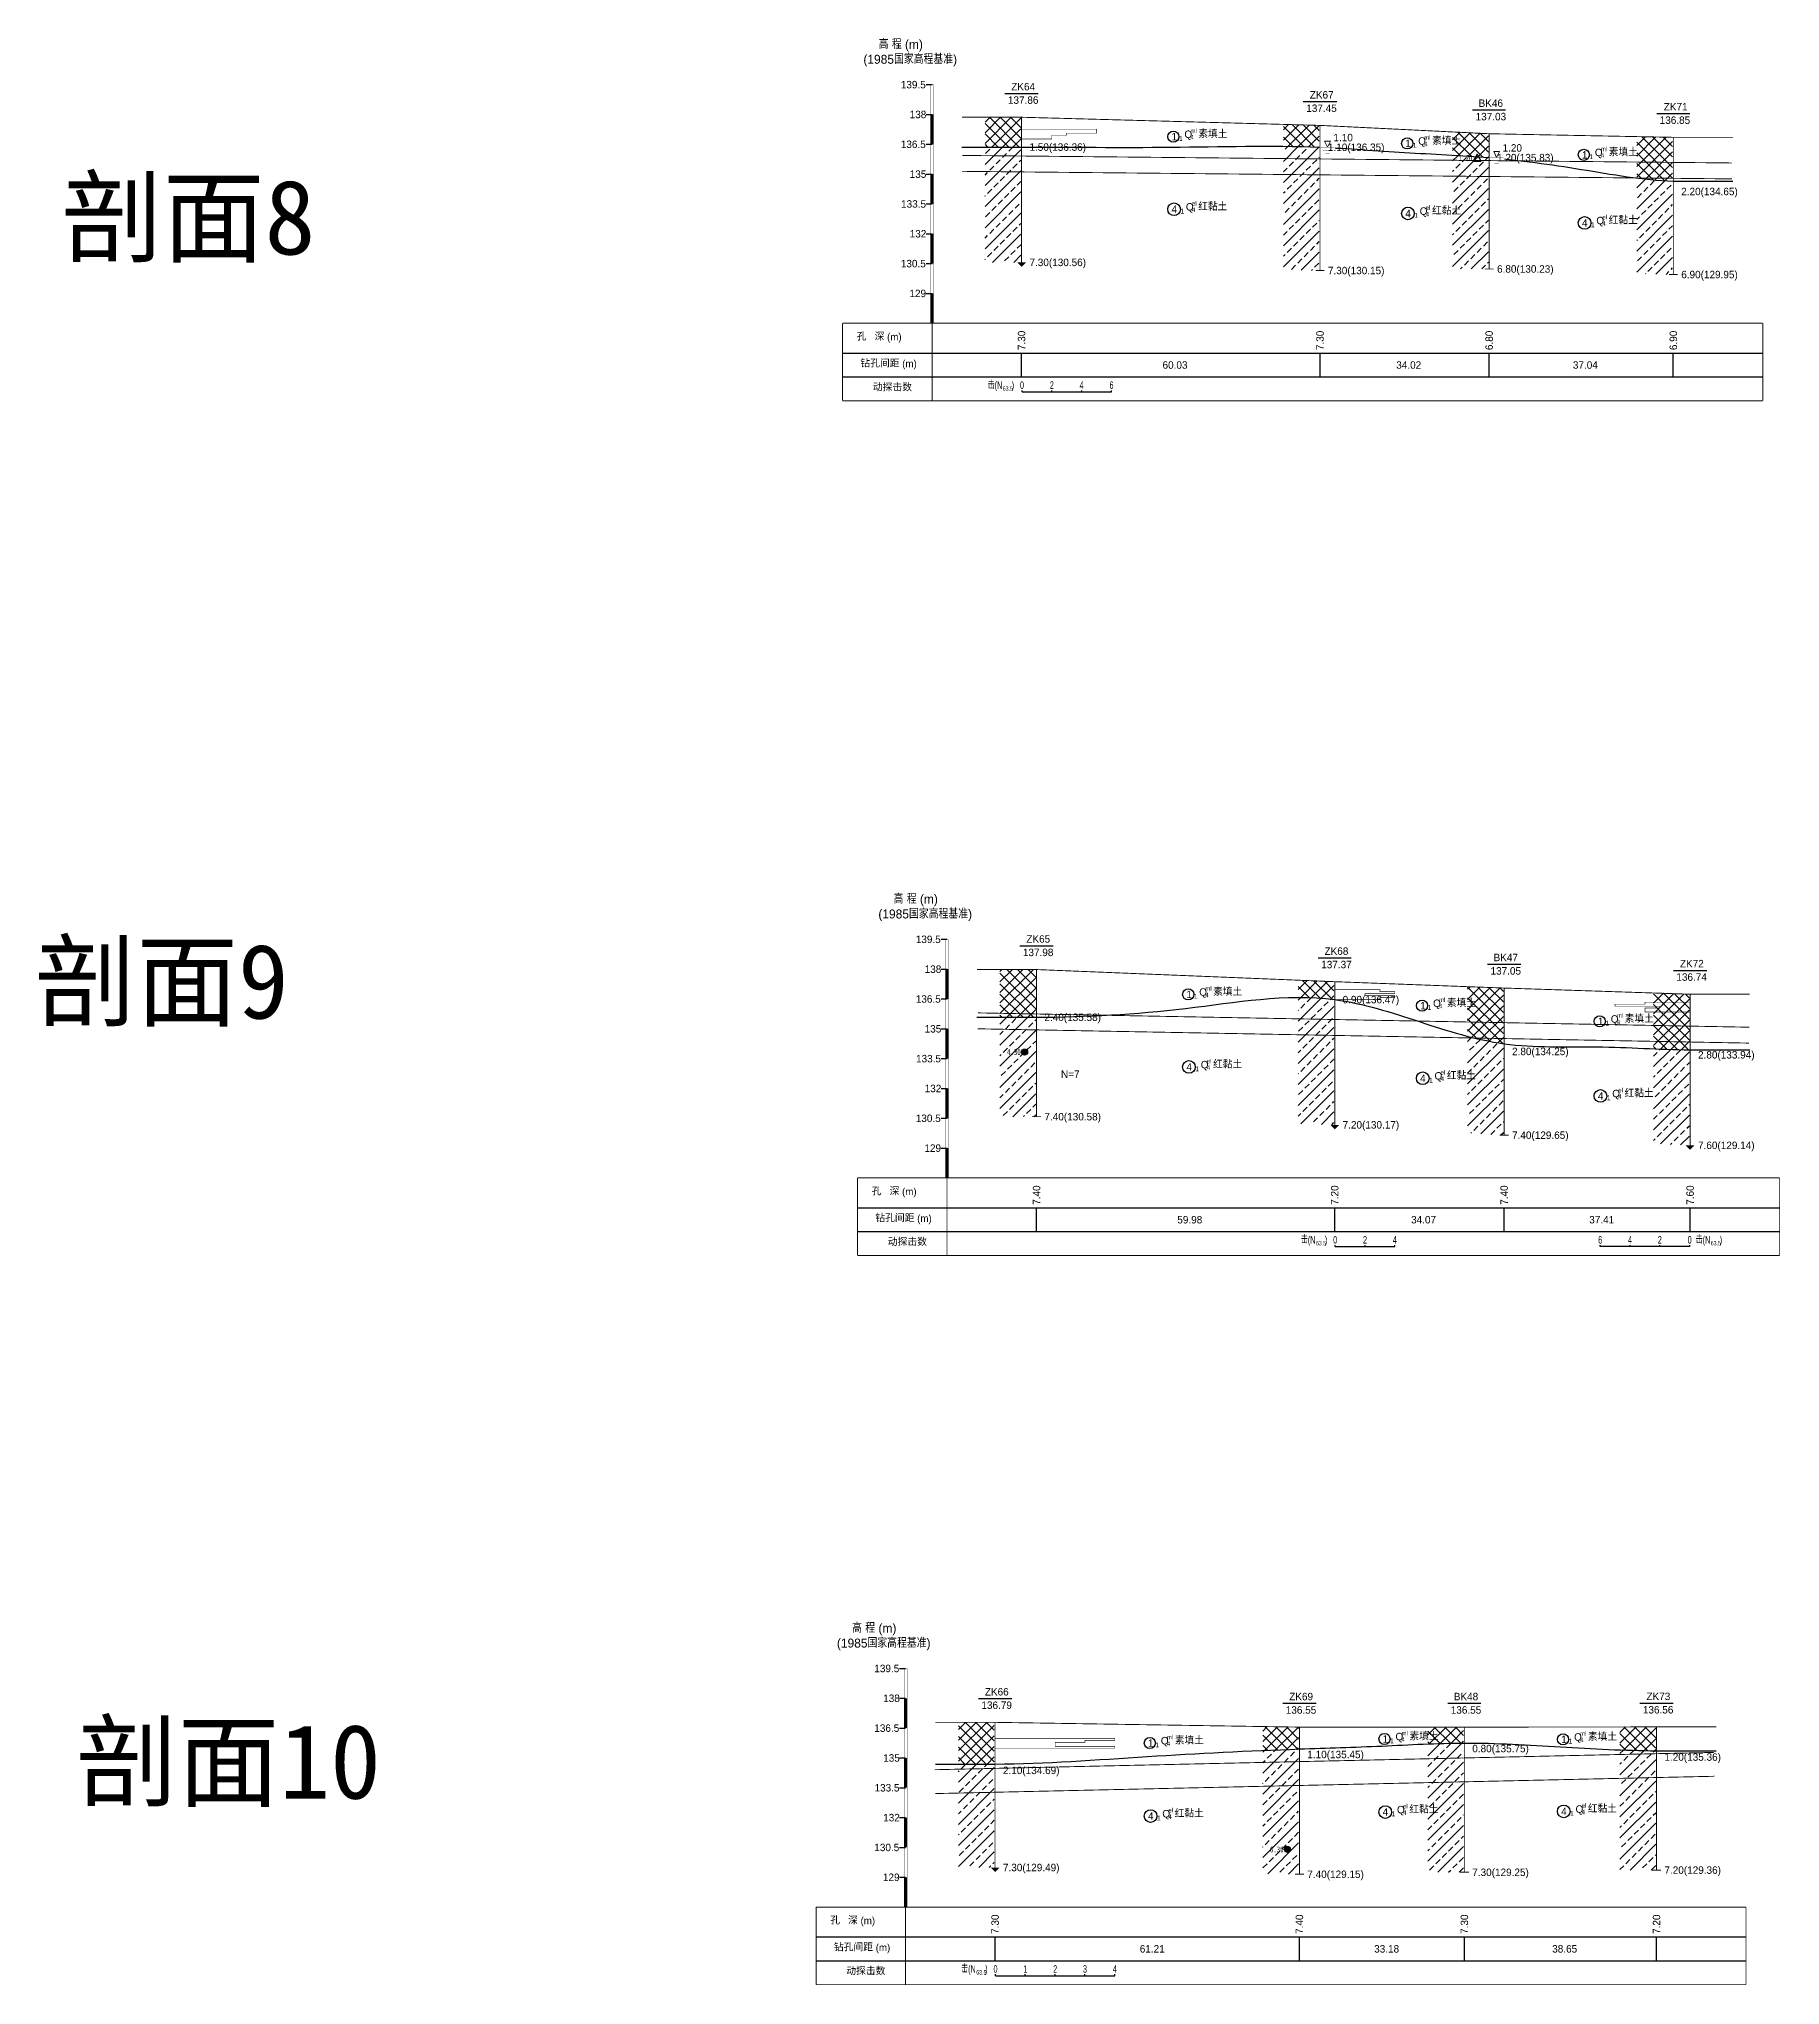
# Model space of a CAD drawing. Header units: inches. Extents: x -205 to 12199, y -11610 to -150.
# Drawn here: x -147 to 437, y -3070 to -2418 of the extents above; entities that cross this region are included whole.
import ezdxf
from ezdxf.enums import TextEntityAlignment as Align

# ---------------------------------------------------------------- set-up
doc = ezdxf.new("R2010")
doc.units = ezdxf.units.IN
doc.header["$MEASUREMENT"] = 0
for name, color, linetype in [('GiCAD_PouMian', 7, 'Continuous'), ('GICAD_QUYANG', 7, 'Continuous'), ('地质-原位曲线', 7, 'Continuous'), ('地质-图框', 7, 'Continuous'), ('地质-地层符号', 3, 'Continuous'), ('地质-地层线', 7, 'Continuous'), ('地质-地面线', 7, 'Continuous'), ('地质-填充花纹', 4, 'Continuous'), ('地质-文字', 7, 'Continuous'), ('地质-标注栏', 7, 'Continuous'), ('地质-标贯', 7, 'Continuous'), ('地质-水位线', 5, 'Continuous'), ('地质-钻孔', 7, 'Continuous'), ('管底', 7, 'Continuous')]:
    doc.layers.add(name, color=color, linetype=linetype)
doc.styles.add('LZ_PMT_LINE', font='', dxfattribs={"height": 2})
doc.styles.get("Standard").update_dxf_attribs({"font": ''})
doc.styles.add('地层编号', font='Comfont.shx', dxfattribs={"width": 0.7, "height": 2.5, "bigfont": 'Hztxt12a.shx'})
doc.styles.add('宋体', font='')
doc.styles.add('层底标注', font='Comfont.shx', dxfattribs={"width": 0.7, "height": 2.5, "bigfont": 'Hztxt12a.shx'})
doc.styles.add('岩土名称', font='Comfont.shx', dxfattribs={"width": 0.7, "height": 2.5, "bigfont": 'Hztxt12a.shx'})
doc.styles.add('时代', font='Comfont.shx', dxfattribs={"width": 0.7, "height": 2.5, "bigfont": 'Hztxt12a.shx'})
doc.styles.add('标注栏数据', font='Comfont.shx', dxfattribs={"width": 0.7, "height": 2.5, "bigfont": 'Hztxt12a.shx'})
doc.styles.add('标贯动探', font='Comfont.shx', dxfattribs={"width": 0.7, "height": 2.5, "bigfont": 'Hztxt12a.shx'})
doc.styles.add('钻孔标注', font='Comfont.shx', dxfattribs={"width": 0.7, "height": 2.5, "bigfont": 'Hztxt12a.shx'})
doc.styles.add('高程系统', font='Comfont.shx', dxfattribs={"width": 0.7, "height": 3, "bigfont": 'Hztxt12a.shx'})
doc.styles.get('LZ_PMT_LINE').set_extended_font_data('SimSun')
doc.styles.get('Standard').set_extended_font_data('SimSun')
doc.styles.get('宋体').set_extended_font_data('宋体')
doc.linetypes.add('swx', pattern='A,7,-1.5,["●",LZ_PMT_LINE,S=0.05,R=0,X=0,Y=0],-1.5', length=10)
pattern_1 = [(45, (-10276.663, -3151.848), (-3.535534, 3.535534), []), (45, (-10273.1274, -3151.848), (-3.535534, 3.535534), [2, -1])]
pattern_2 = [(45, (-10276.663, -3151.8482), (-1.76776695, 1.76776695), []), (135, (-10276.663, -3151.8482), (-1.76776695, -1.76776695), [])]
pattern_3 = [(45, (-9834.0776, -2907.3977), (-3.535534, 3.535534), []), (45, (-9830.542, -2907.3977), (-3.535534, 3.535534), [2, -1])]
pattern_4 = [(45, (-9834.0776, -2907.3977), (-1.76776695, 1.76776695), []), (135, (-9834.0776, -2907.3977), (-1.76776695, -1.76776695), [])]
pattern_5 = [(45, (-9409.4053, -2620.8503), (-3.535534, 3.535534), []), (45, (-9405.87, -2620.8503), (-3.535534, 3.535534), [2, -1])]
pattern_6 = [(45, (-9409.4053, -2620.8503), (-1.76776695, 1.76776695), []), (135, (-9409.4053, -2620.8503), (-1.76776695, -1.76776695), [])]

msp = doc.modelspace()

# ---------------------------------------------------------------- texts
at = {"layer": 'GiCAD_PouMian', "color": 7, "style": '宋体'}
for s, p in [('剖面8', (-139.38628, -2489.9811)), ('剖面9', (-148.3125, -2746.13437)), ('剖面10', (-134.4288, -3007.69711))]:
    msp.add_text(s, height=25, dxfattribs=at).set_placement(p)
at = {"layer": '地质-原位曲线', "color": 7, "linetype": 'Continuous', "style": '标注栏数据', "width": 0.7}
for s, height, p in [('击', 2.5, (171.18031, -2535.03424)), ('(N', 2.5, (173.53031, -2535.03424)), ('63.5', 1.5, (176.23865, -2535.65924)), (')', 2.5, (179.25365, -2535.03424)), ('击', 2.5, (276.16037, -2821.58169)), ('(N', 2.5, (278.51037, -2821.58169)), ('63.5', 1.5, (281.2187, -2822.20669)), (')', 2.5, (284.2337, -2821.58169)), ('击', 2.5, (408.51812, -2821.58169)), ('(N', 2.5, (410.86812, -2821.58169)), ('63.5', 1.5, (413.57645, -2822.20669)), (')', 2.5, (416.59145, -2821.58169)), ('击', 2.5, (162.29381, -3066.0322)), ('(N', 2.5, (164.64381, -3066.0322)), ('63.5', 1.5, (167.35214, -3066.6572)), (')', 2.5, (170.36714, -3066.0322))]:
    msp.add_text(s, height=height, dxfattribs=at).set_placement(p)
for s, p in [('0', (182.70115, -2535.03424)), ('2', (192.70115, -2535.03424)), ('4', (202.70115, -2535.03424)), ('6', (212.70115, -2535.03424)), ('0', (287.6812, -2821.58169)), ('2', (297.6812, -2821.58169)), ('4', (307.6812, -2821.58169)), ('6', (376.51812, -2821.58169)), ('4', (386.51812, -2821.58169)), ('2', (396.51812, -2821.58169)), ('0', (406.51812, -2821.58169)), ('0', (173.81464, -3066.0322)), ('1', (183.81464, -3066.0322)), ('2', (193.81464, -3066.0322)), ('3', (203.81464, -3066.0322)), ('4', (213.81464, -3066.0322))]:
    msp.add_text(s, height=2.5, dxfattribs=at).set_placement(p, align=Align.CENTER)
at = {"layer": '地质-图框', "color": 7, "linetype": 'Continuous', "width": 0.7}
for s, p in [('1.20', (329.09164, -2458.64961)), ('4.30', (177.69393, -2758.38172)), ('6.30', (265.81372, -3025.69884))]:
    msp.add_text(s, height=2, dxfattribs=at).set_placement(p)
at = {"layer": '地质-地层符号', "color": 7, "linetype": 'Continuous'}
for s, height, style, p in [('1', 2.5, '地层编号', (232.82466, -2451.71758)), ('1', 1.625, '地层编号', (235.32466, -2451.91758)), ('Q', 2.5, '时代', (237.13716, -2450.91758)), ('素填土', 2.5, '岩土名称', (241.80383, -2450.91758)), ('1', 2.5, '地层编号', (311.19559, -2453.98425)), ('1', 1.625, '地层编号', (313.69559, -2454.18425)), ('Q', 2.5, '时代', (315.50809, -2453.18425)), ('素填土', 2.5, '岩土名称', (320.17476, -2453.18425)), ('1', 2.5, '地层编号', (370.41172, -2457.81756)), ('1', 1.625, '地层编号', (372.91172, -2458.01756)), ('Q', 2.5, '时代', (374.72422, -2457.01756)), ('素填土', 2.5, '岩土名称', (379.39088, -2457.01756)), ('Q', 2.5, '时代', (237.63716, -2475.25091)), ('红黏土', 2.5, '岩土名称', (241.76216, -2475.25091)), ('4', 2.5, '地层编号', (232.82466, -2476.05091)), ('1', 1.625, '地层编号', (235.82466, -2476.25091)), ('4', 2.5, '地层编号', (311.19559, -2477.48505)), ('1', 1.625, '地层编号', (314.19559, -2477.68505)), ('Q', 2.5, '时代', (316.00809, -2476.68505)), ('红黏土', 2.5, '岩土名称', (320.13309, -2476.68505)), ('4', 2.5, '地层编号', (370.41172, -2480.65089)), ('1', 1.625, '地层编号', (373.41172, -2480.85089)), ('Q', 2.5, '时代', (375.22422, -2479.85089)), ('红黏土', 2.5, '岩土名称', (379.34922, -2479.85089)), ('1', 2.5, '地层编号', (237.79995, -2739.29838)), ('1', 1.625, '地层编号', (240.29995, -2739.49838)), ('Q', 2.5, '时代', (242.11245, -2738.49838)), ('素填土', 2.5, '岩土名称', (246.77911, -2738.49838)), ('Q', 2.5, '时代', (320.4891, -2742.26503)), ('素填土', 2.5, '岩土名称', (325.15577, -2742.26503)), ('1', 2.5, '地层编号', (316.1766, -2743.06503)), ('1', 1.625, '地层编号', (318.6766, -2743.26503)), ('1', 2.5, '地层编号', (375.74515, -2748.33166)), ('Q', 2.5, '时代', (380.05765, -2747.53166)), ('素填土', 2.5, '岩土名称', (384.72432, -2747.53166)), ('1', 1.625, '地层编号', (378.24515, -2748.53166)), ('4', 2.5, '地层编号', (237.79995, -2763.63172)), ('1', 1.625, '地层编号', (240.79995, -2763.83172)), ('Q', 2.5, '时代', (242.61245, -2762.83172)), ('红黏土', 2.5, '岩土名称', (246.73745, -2762.83172)), ('4', 2.5, '地层编号', (316.1766, -2767.40343)), ('1', 1.625, '地层编号', (319.1766, -2767.60343)), ('Q', 2.5, '时代', (320.9891, -2766.60343)), ('红黏土', 2.5, '岩土名称', (325.1141, -2766.60343)), ('4', 2.5, '地层编号', (375.74515, -2773.33166)), ('1', 1.625, '地层编号', (378.74515, -2773.53166)), ('Q', 2.5, '时代', (380.55765, -2772.53166)), ('红黏土', 2.5, '岩土名称', (384.68265, -2772.53166)), ('1', 2.5, '地层编号', (224.92666, -2990.2822)), ('Q', 2.5, '时代', (229.23916, -2989.4822)), ('素填土', 2.5, '岩土名称', (233.90583, -2989.4822)), ('1', 2.5, '地层编号', (303.59028, -2988.91551)), ('1', 1.625, '地层编号', (306.09028, -2989.11551)), ('Q', 2.5, '时代', (307.90278, -2988.11551)), ('素填土', 2.5, '岩土名称', (312.56945, -2988.11551)), ('1', 2.5, '地层编号', (363.44681, -2989.04886)), ('1', 1.625, '地层编号', (365.94681, -2989.24886)), ('Q', 2.5, '时代', (367.75931, -2988.24886)), ('素填土', 2.5, '岩土名称', (372.42598, -2988.24886)), ('1', 1.625, '地层编号', (227.42666, -2990.4822)), ('4', 2.5, '地层编号', (224.92666, -3014.78221)), ('1', 1.625, '地层编号', (227.92666, -3014.98221)), ('Q', 2.5, '时代', (229.73916, -3013.98221)), ('红黏土', 2.5, '岩土名称', (233.86416, -3013.98221)), ('4', 2.5, '地层编号', (303.59028, -3013.40945)), ('1', 1.625, '地层编号', (306.59028, -3013.60945)), ('Q', 2.5, '时代', (308.40278, -3012.60945)), ('红黏土', 2.5, '岩土名称', (312.52778, -3012.60945)), ('4', 2.5, '地层编号', (363.44681, -3013.21553)), ('1', 1.625, '地层编号', (366.44681, -3013.41553)), ('Q', 2.5, '时代', (368.25931, -3012.41553)), ('红黏土', 2.5, '岩土名称', (372.38431, -3012.41553))]:
    msp.add_text(s, height=height, dxfattribs=dict(at, style=style)).set_placement(p)
at = {"layer": '地质-地层符号', "color": 7, "linetype": 'Continuous', "style": '时代', "width": 0.8}
for s, p in [('4', (239.17049, -2451.41758)), ('ml', (239.17049, -2449.25091)), ('4', (317.54142, -2453.68425)), ('ml', (317.54142, -2451.51759)), ('4', (376.75755, -2457.51756)), ('ml', (376.75755, -2455.35089)), ('el', (239.67049, -2473.58425)), ('4', (239.67049, -2475.75091)), ('4', (318.04142, -2477.18505)), ('el', (318.04142, -2475.01838)), ('4', (377.25755, -2480.35089)), ('el', (377.25755, -2478.18422)), ('4', (244.14578, -2738.99838)), ('ml', (244.14578, -2736.83172)), ('ml', (322.52244, -2740.59836)), ('4', (322.52244, -2742.76503)), ('4', (382.09099, -2748.03166)), ('ml', (382.09099, -2745.86499)), ('el', (244.64578, -2761.16505)), ('4', (244.64578, -2763.33172)), ('4', (323.02244, -2767.10343)), ('el', (323.02244, -2764.93676)), ('4', (382.59099, -2773.03166)), ('el', (382.59099, -2770.86499)), ('ml', (231.27249, -2987.81554)), ('4', (309.93611, -2988.61551)), ('ml', (309.93611, -2986.44884)), ('4', (369.79264, -2988.74886)), ('ml', (369.79264, -2986.58219)), ('4', (231.27249, -2989.9822)), ('4', (231.77249, -3014.48221)), ('el', (231.77249, -3012.31554)), ('4', (310.43611, -3013.10945)), ('el', (310.43611, -3010.94279)), ('4', (370.29264, -3012.91553)), ('el', (370.29264, -3010.74886))]:
    msp.add_text(s, height=1.5, dxfattribs=at).set_placement(p)
at = {"layer": '地质-文字', "color": 7, "linetype": 'Continuous'}
for s, height, style, p in [('高 程 (m)', 3, '高程系统', (134.63518, -2421.03424)), ('(1985国家高程基准)', 3, '高程系统', (129.53518, -2426.03424)), ('139.5', 2.5, '高程系统', (142.07458, -2434.28424)), ('138', 2.5, '高程系统', (145.05077, -2444.28424)), ('136.5', 2.5, '高程系统', (142.07458, -2454.28424)), ('1.50(136.36)', 2.5, '层底标注', (185.20077, -2455.21757)), ('135', 2.5, '高程系统', (145.05077, -2464.28424)), ('133.5', 2.5, '高程系统', (142.15792, -2474.28424)), ('2.20(134.65)', 2.5, '层底标注', (403.6808, -2470.11026)), ('132', 2.5, '高程系统', (145.05077, -2484.28424)), ('130.5', 2.5, '高程系统', (142.07458, -2494.28424)), ('7.30(130.56)', 2.5, '层底标注', (185.20077, -2493.88424)), ('7.30(130.15)', 2.5, '层底标注', (285.24855, -2496.61759)), ('6.80(130.23)', 2.5, '层底标注', (341.94263, -2496.08425)), ('6.90(129.95)', 2.5, '层底标注', (403.6808, -2497.95086)), ('129', 2.5, '高程系统', (144.96744, -2504.28424)), ('高 程 (m)', 3, '高程系统', (139.65294, -2707.58169)), ('(1985国家高程基准)', 3, '高程系统', (134.55294, -2712.58169)), ('139.5', 2.5, '高程系统', (147.09234, -2720.83169)), ('138', 2.5, '高程系统', (150.06853, -2730.83169)), ('136.5', 2.5, '高程系统', (147.09234, -2740.83169)), ('0.90(136.47)', 2.5, '层底标注', (290.18137, -2741.03172)), ('2.40(135.58)', 2.5, '层底标注', (190.21853, -2746.96505)), ('135', 2.5, '高程系统', (150.06853, -2750.83169)), ('133.5', 2.5, '高程系统', (147.17567, -2760.83169)), ('2.80(134.25)', 2.5, '层底标注', (346.97184, -2758.41942)), ('2.80(133.94)', 2.5, '层底标注', (409.31846, -2759.54504)), ('132', 2.5, '高程系统', (150.06853, -2770.83169)), ('130.5', 2.5, '高程系统', (147.09234, -2780.83169)), ('7.40(130.58)', 2.5, '层底标注', (190.21853, -2780.29838)), ('7.20(130.17)', 2.5, '层底标注', (290.18137, -2783.03172)), ('7.40(129.65)', 2.5, '层底标注', (346.97184, -2786.49833)), ('129', 2.5, '高程系统', (149.98519, -2790.83169)), ('7.60(129.14)', 2.5, '层底标注', (409.31846, -2789.89832)), ('高 程 (m)', 3, '高程系统', (125.74942, -2952.03219)), ('(1985国家高程基准)', 3, '高程系统', (120.64942, -2957.03219)), ('139.5', 2.5, '高程系统', (133.18882, -2965.28219)), ('138', 2.5, '高程系统', (136.16501, -2975.28219)), ('136.5', 2.5, '高程系统', (133.18882, -2985.28219)), ('135', 2.5, '高程系统', (136.16501, -2995.28219)), ('1.10(135.45)', 2.5, '层底标注', (278.33832, -2994.13037)), ('0.80(135.75)', 2.5, '层底标注', (333.64225, -2992.13037)), ('1.20(135.36)', 2.5, '层底标注', (398.05137, -2994.98084)), ('2.10(134.69)', 2.5, '层底标注', (176.31501, -2999.44754)), ('133.5', 2.5, '高程系统', (133.27215, -3005.28219)), ('132', 2.5, '高程系统', (136.16501, -3015.28219)), ('130.5', 2.5, '高程系统', (133.18882, -3025.28219)), ('129', 2.5, '高程系统', (136.08167, -3035.28219)), ('7.30(129.49)', 2.5, '层底标注', (176.31501, -3032.01557)), ('7.40(129.15)', 2.5, '层底标注', (278.33832, -3034.28217)), ('7.30(129.25)', 2.5, '层底标注', (333.64225, -3033.61551)), ('7.20(129.36)', 2.5, '层底标注', (398.05137, -3032.88221))]:
    msp.add_text(s, height=height, dxfattribs=dict(at, style=style)).set_placement(p)
at = {"layer": '地质-标注栏', "color": 7, "linetype": 'Continuous', "style": '标注栏数据'}
for s, p in [('孔   深 (m)', (127.30426, -2519.53424)), ('钻孔间距 (m)', (128.51926, -2528.53424)), ('动探击数', (132.69076, -2536.53424)), ('孔   深 (m)', (132.3224, -2806.08169)), ('钻孔间距 (m)', (133.5374, -2815.08169)), ('动探击数', (137.7089, -2823.08169)), ('孔   深 (m)', (118.41873, -3050.5322)), ('钻孔间距 (m)', (119.63373, -3059.5322)), ('动探击数', (123.80523, -3067.5322))]:
    msp.add_text(s, height=2.43, dxfattribs=at).set_placement(p, align=Align.BOTTOM_LEFT)
for s, p in [('7.30', (183.80077, -2522.03424)), ('7.30', (283.84855, -2522.03424)), ('6.80', (340.54263, -2522.03424)), ('6.90', (402.2808, -2522.03424)), ('7.40', (188.81853, -2808.58169)), ('7.20', (288.78137, -2808.58169)), ('7.40', (345.57184, -2808.58169)), ('7.60', (407.91846, -2808.58169)), ('7.30', (174.91501, -3053.0322)), ('7.40', (276.93832, -3053.0322)), ('7.30', (332.24225, -3053.0322)), ('7.20', (396.65137, -3053.0322))]:
    msp.add_text(s, height=2.5, rotation=90.0000025, dxfattribs=at).set_placement(p)
for s, p in [('60.03', (229.81216, -2528.28424)), ('34.02', (308.15392, -2528.28424)), ('37.04', (367.37005, -2528.28424)), ('59.98', (234.75828, -2814.83169)), ('34.07', (313.13494, -2814.83169)), ('37.41', (372.84932, -2814.83169)), ('61.21', (222.17666, -3059.2822)), ('33.18', (300.75278, -3059.2822)), ('38.65', (360.43431, -3059.2822))]:
    msp.add_text(s, height=2.5, dxfattribs=at).set_placement(p)
at = {"layer": '地质-标贯', "color": 7, "linetype": 'Continuous', "style": '标贯动探'}
msp.add_text('N=7', height=2.5, dxfattribs=at).set_placement((195.76853, -2766.04838))
at = {"layer": '地质-钻孔', "color": 7, "linetype": 'Continuous', "style": '钻孔标注'}
for s, p in [('ZK64', (179.09244, -2434.96757)), ('137.86', (177.97934, -2439.46757)), ('137.45', (277.98546, -2442.20093)), ('ZK67', (279.18188, -2437.70093)), ('BK46', (335.75097, -2440.50091)), ('ZK71', (397.82247, -2441.70086)), ('137.03', (334.76287, -2445.00091)), ('136.85', (396.45937, -2446.20086)), ('ZK65', (184.15186, -2720.71505)), ('137.98', (182.9971, -2725.21505)), ('137.37', (283.00161, -2729.28172)), ('ZK68', (284.1147, -2724.78172)), ('BK47', (340.78017, -2726.915)), ('ZK72', (403.2518, -2728.98165)), ('137.05', (339.75041, -2731.415)), ('136.74', (402.05537, -2733.48165)), ('136.79', (169.09358, -2977.5989)), ('ZK66', (170.24834, -2973.0989)), ('ZK69', (272.27165, -2974.69884)), ('BK48', (327.45058, -2974.69884)), ('ZK73', (392.02637, -2974.63221)), ('136.55', (271.11689, -2979.19884)), ('136.55', (326.42082, -2979.19884)), ('136.56', (390.82994, -2979.13221))]:
    msp.add_text(s, height=2.5, dxfattribs=at).set_placement(p)

# ---------------------------------------------------------------- blocks, each defined once
blk = doc.blocks.new('gkqy_yuan.dwg不标')
at = {"layer": 'GiCAD_PouMian'}
h = blk.add_hatch(color=7, dxfattribs=at)
edge = h.paths.add_edge_path()
edge.add_arc((0, 0), 1, 0, 360)
at = {"layer": 'GICAD_QUYANG', "color": 7}
blk.add_circle((0, 0), 1, dxfattribs=at)
blk = doc.blocks.new('shuiweifhcj')
at = {"color": 7, "linetype": 'Continuous'}
blk.add_wipeout([(-2.46, -2.23), (2.54, -2.23), (2.54, 2.23), (-2.46, 2.23)], dxfattribs=at).dxf.layer = '地质-水位线'
at = {"color": 7}
for points, const_width in [([(-2.25, 0.02), (2.32, 0.02)], 0.075), ([(-1.5, -1), (1.5, -1)], 0.075), ([(-0.75, -2), (0.75, -2)], 0.05)]:
    blk.add_lwpolyline(points, dxfattribs=dict(at, const_width=const_width))
at = {"color": 7, "lineweight": 0}
blk.add_lwpolyline([(0.02, 0.02), (1.02, 2.02), (-0.98, 2.02), (0.02, 0.02)], dxfattribs=at)
blk = doc.blocks.new('gkqy_shui.dwg不标', base_point=(0, 0.38))
at = {"color": 7}
blk.add_lwpolyline([(1.33, -0.77), (0, 1.53), (-1.33, -0.77)], close=True, dxfattribs=at)

# ---------------------------------------------------------------- hatches: boundary and pattern name
at = {"layer": '地质-填充花纹', "linetype": 'Continuous'}
h = msp.add_hatch(dxfattribs=at)
h.set_pattern_fill('GKSTT', scale=0.5, style=0, pattern_type=2)
h.set_pattern_definition(pattern_6)
h.paths.add_polyline_path([(182.30077, -2453.96757), (170.30077, -2453.96757), (170.30077, -2443.96757), (182.30077, -2443.96757)])
h = msp.add_hatch(dxfattribs=at)
h.set_pattern_fill('GKSTT', scale=0.5, style=0, pattern_type=2)
h.set_pattern_definition(pattern_6)
h.paths.add_polyline_path([(282.34855, -2446.6941), (282.34855, -2454.02563), (277.57113, -2453.86078), (272.57237, -2453.75045), (270.34855, -2453.72485), (270.34855, -2446.36625)])
h = msp.add_hatch(dxfattribs=at)
h.set_pattern_fill('GKSTT', scale=0.5, style=0, pattern_type=2)
h.set_pattern_definition(pattern_6)
h.paths.add_polyline_path([(339.04263, -2449.48857), (339.04263, -2457.48269), (330.914, -2456.89006), (327.04263, -2456.66001), (327.04263, -2448.89592)])
h = msp.add_hatch(dxfattribs=at)
h.set_pattern_fill('GKSTT', scale=0.5, style=0, pattern_type=2)
h.set_pattern_definition(pattern_6)
h.paths.add_polyline_path([(400.7808, -2450.69601), (400.7808, -2465.35281), (394.89815, -2465.00635), (389.92515, -2464.48979), (388.7808, -2464.33657), (388.7808, -2450.46277)])
h = msp.add_hatch(dxfattribs=at)
h.set_pattern_fill('GKFZNT', scale=0.5, style=0, pattern_type=2)
h.set_pattern_definition(pattern_5)
h.paths.add_polyline_path([(182.30077, -2492.63341), (177.551, -2492.61769), (172.55135, -2492.63424), (170.30077, -2492.63424), (170.30077, -2453.96757), (182.30077, -2453.96757)])
h = msp.add_hatch(dxfattribs=at)
h.set_pattern_fill('GKFZNT', scale=0.5, style=0, pattern_type=2)
h.set_pattern_definition(pattern_5)
h.paths.add_polyline_path([(272.57237, -2453.75045), (277.57113, -2453.86078), (282.34855, -2454.02563), (282.34855, -2495.36299), (277.03989, -2495.26512), (271.48182, -2495.09737), (270.34855, -2495.05958), (270.34855, -2453.72485)])
h = msp.add_hatch(dxfattribs=at)
h.set_pattern_fill('GKFZNT', scale=0.5, style=0, pattern_type=2)
h.set_pattern_definition(pattern_5)
h.paths.add_polyline_path([(330.914, -2456.89006), (339.04263, -2457.48269), (339.04263, -2494.83398), (332.99398, -2494.82749), (332.48094, -2494.83425), (327.04263, -2494.83425), (327.04263, -2456.66001)])
h = msp.add_hatch(dxfattribs=at)
h.set_pattern_fill('GKFZNT', scale=0.5, style=0, pattern_type=2)
h.set_pattern_definition(pattern_5)
h.paths.add_polyline_path([(389.92515, -2464.48979), (394.89815, -2465.00635), (400.7808, -2465.35281), (400.7808, -2496.69564), (395.88523, -2496.59326), (390.74061, -2496.42273), (388.7808, -2496.35091), (388.7808, -2464.33657)])
h = msp.add_hatch(dxfattribs=at)
h.set_pattern_fill('GKSTT', scale=0.5, style=0, pattern_type=2)
h.set_pattern_definition(pattern_4)
h.paths.add_polyline_path([(187.31853, -2745.71505), (177.56853, -2745.71505), (175.31853, -2745.71373), (175.31853, -2729.71505), (187.31853, -2729.71505)])
h = msp.add_hatch(dxfattribs=at)
h.set_pattern_fill('GKSTT', scale=0.5, style=0, pattern_type=2)
h.set_pattern_definition(pattern_4)
h.paths.add_polyline_path([(287.28137, -2733.77155), (287.28137, -2739.75695), (282.33919, -2739.26726), (277.34392, -2739.06345), (275.28137, -2739.07894), (275.28137, -2733.28337)])
h = msp.add_hatch(dxfattribs=at)
h.set_pattern_fill('GKFZNT', scale=0.5, style=0, pattern_type=2)
h.set_pattern_definition(pattern_3)
h.paths.add_polyline_path([(282.33919, -2739.26726), (287.28137, -2739.75695), (287.28137, -2781.77289), (281.97983, -2781.58572), (276.42571, -2781.44816), (275.28137, -2781.42302), (275.28137, -2739.07894), (277.34392, -2739.06345)])
h = msp.add_hatch(dxfattribs=at)
h.set_pattern_fill('GKSTT', scale=0.5, style=0, pattern_type=2)
h.set_pattern_definition(pattern_4)
h.paths.add_polyline_path([(344.07184, -2735.90561), (344.07184, -2754.53421), (335.1056, -2752.83231), (332.07184, -2752.05486), (332.07184, -2735.45484)])
h = msp.add_hatch(dxfattribs=at)
h.set_pattern_fill('GKSTT', scale=0.5, style=0, pattern_type=2)
h.set_pattern_definition(pattern_4)
h.paths.add_polyline_path([(406.41846, -2737.97337), (406.41846, -2756.64265), (400.47837, -2756.50798), (395.4818, -2756.32317), (394.41846, -2756.27765), (394.41846, -2737.57559)])
h = msp.add_hatch(dxfattribs=at)
h.set_pattern_fill('GKFZNT', scale=0.5, style=0, pattern_type=2)
h.set_pattern_definition(pattern_3)
h.paths.add_polyline_path([(177.56853, -2745.71505), (187.31853, -2745.71505), (187.31853, -2779.04755), (182.56876, -2779.0318), (177.56853, -2779.04838), (175.31853, -2779.04838), (175.31853, -2745.71373)])
h = msp.add_hatch(dxfattribs=at)
h.set_pattern_fill('GKFZNT', scale=0.5, style=0, pattern_type=2)
h.set_pattern_definition(pattern_3)
h.paths.add_polyline_path([(335.1056, -2752.83231), (344.07184, -2754.53421), (344.07184, -2785.23344), (338.01123, -2784.8724), (332.07184, -2784.50494), (332.07184, -2752.05486)])
h = msp.add_hatch(dxfattribs=at)
h.set_pattern_fill('GKFZNT', scale=0.5, style=0, pattern_type=2)
h.set_pattern_definition(pattern_3)
h.paths.add_polyline_path([(395.4818, -2756.32317), (400.47837, -2756.50798), (406.41846, -2756.64265), (406.41846, -2788.63885), (401.47055, -2788.45157), (396.27577, -2788.1402), (394.41846, -2788.01795), (394.41846, -2756.27765)])
h = msp.add_hatch(dxfattribs=at)
h.set_pattern_fill('GKSTT', scale=0.5, style=0, pattern_type=2)
h.set_pattern_definition(pattern_2)
h.paths.add_polyline_path([(173.41501, -2996.0989), (161.41501, -2996.0989), (161.41501, -2982.0989), (173.41501, -2982.0989)])
h = msp.add_hatch(dxfattribs=at)
h.set_pattern_fill('GKSTT', scale=0.5, style=0, pattern_type=2)
h.set_pattern_definition(pattern_2)
h.paths.add_polyline_path([(275.43832, -2983.69492), (275.43832, -2991.04152), (269.61639, -2991.25918), (264.62047, -2991.46106), (263.43832, -2991.51206), (263.43832, -2983.50673)])
h = msp.add_hatch(dxfattribs=at)
h.set_pattern_fill('GKSTT', scale=0.5, style=0, pattern_type=2)
h.set_pattern_definition(pattern_2)
h.paths.add_polyline_path([(330.74225, -2989.03645), (323.32113, -2989.16341), (318.74225, -2989.32531), (318.74225, -2983.69884), (330.74225, -2983.69884)])
h = msp.add_hatch(dxfattribs=at)
h.set_pattern_fill('GKSTT', scale=0.5, style=0, pattern_type=2)
h.set_pattern_definition(pattern_2)
h.paths.add_polyline_path([(395.15137, -2991.62777), (388.16819, -2991.50385), (383.17076, -2991.34417), (383.15137, -2991.34336), (383.15137, -2983.64488), (395.15137, -2983.63247)])
h = msp.add_hatch(dxfattribs=at)
h.set_pattern_fill('GKFZNT', scale=0.5, style=0, pattern_type=2)
h.set_pattern_definition(pattern_1)
h.paths.add_polyline_path([(275.43832, -3033.02869), (270.02012, -3032.95329), (264.35223, -3032.81221), (263.43832, -3032.78677), (263.43832, -2991.51206), (264.62047, -2991.46106), (269.61639, -2991.25918), (275.43832, -2991.04152)])
h = msp.add_hatch(dxfattribs=at)
h.set_pattern_fill('GKFZNT', scale=0.5, style=0, pattern_type=2)
h.set_pattern_definition(pattern_1)
h.paths.add_polyline_path([(330.74225, -3032.36551), (318.74225, -3032.36551), (318.74225, -2989.32531), (323.32113, -2989.16341), (330.74225, -2989.03645)])
h = msp.add_hatch(dxfattribs=at)
h.set_pattern_fill('GKFZNT', scale=0.5, style=0, pattern_type=2)
h.set_pattern_definition(pattern_1)
h.paths.add_polyline_path([(383.17076, -2991.34417), (388.16819, -2991.50385), (395.15137, -2991.62777), (395.15137, -3031.63221), (383.15137, -3031.63221), (383.15137, -2991.34336)])
h = msp.add_hatch(dxfattribs=at)
h.set_pattern_fill('GKFZNT', scale=0.5, style=0, pattern_type=2)
h.set_pattern_definition(pattern_1)
h.paths.add_polyline_path([(173.41501, -3030.76491), (168.66515, -3030.75228), (163.66501, -3030.76557), (163.66429, -3030.76557), (161.41501, -3030.76557), (161.41501, -2996.0989), (173.41501, -2996.0989)])

# ---------------------------------------------------------------- linework, layer by layer
at = {"layer": '地质-原位曲线', "color": 7, "linetype": 'Continuous'}
for p, q in [((182.70115, -2536.03424), (182.70115, -2535.53424)), ((182.70115, -2536.03424), (212.70115, -2536.03424)), ((192.70115, -2536.03424), (192.70115, -2535.53424)), ((202.70115, -2536.03424), (202.70115, -2535.53424)), ((212.70115, -2536.03424), (212.70115, -2535.53424)), ((287.6812, -2822.58169), (287.6812, -2822.08169)), ((287.6812, -2822.58169), (307.6812, -2822.58169)), ((297.6812, -2822.58169), (297.6812, -2822.08169)), ((307.6812, -2822.58169), (307.6812, -2822.08169)), ((376.51812, -2822.58169), (376.51812, -2822.08169)), ((406.51812, -2822.58169), (376.51812, -2822.58169)), ((386.51812, -2822.58169), (386.51812, -2822.08169)), ((396.51812, -2822.58169), (396.51812, -2822.08169)), ((406.51812, -2822.58169), (406.51812, -2822.08169)), ((173.81464, -3067.0322), (173.81464, -3066.5322)), ((183.81464, -3067.0322), (183.81464, -3066.5322)), ((193.81464, -3067.0322), (193.81464, -3066.5322)), ((203.81464, -3067.0322), (203.81464, -3066.5322)), ((213.81464, -3067.0322), (213.81464, -3066.5322)), ((173.81464, -3067.0322), (213.81464, -3067.0322))]:
    msp.add_line(p, q, dxfattribs=at)
at = {"layer": '地质-原位曲线', "color": 7, "linetype": 'Continuous', "const_width": 0.2, "flags": 128}
for points in [[(182.70115, -2447.96758), (207.70115, -2447.96758), (207.70115, -2448.63423), (207.70115, -2448.63423), (207.70115, -2449.3009), (197.70115, -2449.3009), (197.70115, -2449.96758), (192.70115, -2449.96758), (192.70115, -2450.63423), (192.70115, -2450.63423), (192.70115, -2451.3009), (182.70115, -2451.3009)], [(287.6812, -2736.44839), (302.6812, -2736.44839), (302.6812, -2737.11506), (307.6812, -2737.11506), (307.6812, -2737.78172), (297.6812, -2737.78172), (297.6812, -2738.44839), (307.6812, -2738.44839), (307.6812, -2739.11506), (302.6812, -2739.11506), (302.6812, -2739.78172), (287.6812, -2739.78172)], [(406.51812, -2740.64832), (391.51812, -2740.64832), (391.51812, -2741.31498), (381.51812, -2741.31498), (381.51812, -2741.98165), (396.51812, -2741.98165), (396.51812, -2742.64832), (391.51812, -2742.64832), (391.51812, -2743.31498), (391.51812, -2743.31498), (391.51812, -2743.98165), (406.51812, -2743.98165)], [(173.81464, -2987.43223), (213.81464, -2987.43223), (213.81464, -2988.09891), (203.81464, -2988.09891), (203.81464, -2988.76558), (193.81464, -2988.76558), (193.81464, -2989.43223), (193.81464, -2989.43223), (193.81464, -2990.09891), (213.81464, -2990.09891), (213.81464, -2990.76558), (173.81464, -2990.76558)]]:
    msp.add_lwpolyline(points, dxfattribs=at)
at = {"layer": '地质-地层符号', "color": 7, "linetype": 'Continuous'}
for centre, major_axis in [((233.44966, -2450.46758), (0, 1.875)), ((311.82059, -2452.73425), (0, 1.875)), ((371.03672, -2456.56756), (0, 1.875)), ((233.69966, -2474.80091), (0, 2.125)), ((312.07059, -2476.23505), (0, 2.125)), ((371.28672, -2479.40089), (0, 2.125)), ((238.42495, -2738.04838), (0, 1.875)), ((316.8016, -2741.81503), (0, 1.875)), ((376.37015, -2747.08166), (0, 1.875)), ((238.67495, -2762.38172), (0, 2.125)), ((317.0516, -2766.15343), (0, 2.125)), ((376.62015, -2772.08166), (0, 2.125)), ((225.55166, -2989.0322), (0, 1.875)), ((304.21528, -2987.66551), (0, 1.875)), ((364.07181, -2987.79886), (0, 1.875)), ((225.80166, -3013.53221), (0, 2.125)), ((304.46528, -3012.15945), (0, 2.125)), ((364.32181, -3011.96553), (0, 2.125))]:
    msp.add_ellipse(centre, major_axis=major_axis, ratio=1, dxfattribs=at)
at = {"layer": '地质-地层线', "color": 7, "lineweight": 25}
for points in [[(162.55077, -2453.96757), (172.55077, -2453.96757), (182.55077, -2453.96757), (232.57466, -2454.00091), (282.59855, -2454.03426), (310.94559, -2455.76759), (339.29263, -2457.50091), (370.16172, -2461.43422), (401.0308, -2465.36753), (411.0308, -2465.36753), (421.0308, -2465.36753)], [(167.56853, -2745.71505), (177.56853, -2745.71505), (187.56853, -2745.71505), (237.54995, -2742.74838), (287.53137, -2739.78172), (315.9266, -2747.18169), (344.32184, -2754.58167), (375.49515, -2755.61499), (406.66846, -2756.64832), (416.66846, -2756.64832), (426.66846, -2756.64832)], [(153.66501, -2996.0989), (163.66501, -2996.0989), (173.66501, -2996.0989), (224.67666, -2993.56554), (275.68832, -2991.03217), (303.34028, -2990.03217), (330.99225, -2989.03217), (363.19681, -2990.33219), (395.40137, -2991.63221), (405.40137, -2991.63221), (415.40137, -2991.63221)]]:
    msp.add_spline(points, degree=3, dxfattribs=at)
at = {"layer": '地质-地面线', "color": 7, "linetype": 'Continuous', "const_width": 0.3}
for points in [[(162.55077, -2443.96757), (182.55077, -2443.96757), (282.59855, -2446.70093), (339.29263, -2449.50091), (401.0308, -2450.70086), (421.0308, -2450.70086)], [(167.56853, -2729.71505), (187.56853, -2729.71505), (287.53137, -2733.78172), (344.32184, -2735.915), (406.66846, -2737.98165), (426.66846, -2737.98165)], [(153.66501, -2982.0989), (173.66501, -2982.0989), (275.68832, -2983.69884), (330.99225, -2983.69884), (395.40137, -2983.63221), (415.40137, -2983.63221)]]:
    msp.add_lwpolyline(points, dxfattribs=at)
at = {"layer": '地质-文字', "color": 7, "linetype": 'Continuous'}
for p, q in [((150.55077, -2433.03424), (152.55077, -2433.03424)), ((150.55077, -2443.03424), (152.55077, -2443.03424)), ((150.55077, -2453.03424), (152.55077, -2453.03424)), ((150.55077, -2463.03424), (152.55077, -2463.03424)), ((150.55077, -2473.03424), (152.55077, -2473.03424)), ((150.55077, -2483.03424), (152.55077, -2483.03424)), ((150.55077, -2493.03424), (152.55077, -2493.03424)), ((150.55077, -2503.03424), (152.55077, -2503.03424)), ((155.56853, -2719.58169), (157.56853, -2719.58169)), ((155.56853, -2729.58169), (157.56853, -2729.58169)), ((155.56853, -2739.58169), (157.56853, -2739.58169)), ((155.56853, -2749.58169), (157.56853, -2749.58169)), ((155.56853, -2759.58169), (157.56853, -2759.58169)), ((155.56853, -2769.58169), (157.56853, -2769.58169)), ((155.56853, -2779.58169), (157.56853, -2779.58169)), ((155.56853, -2789.58169), (157.56853, -2789.58169)), ((141.66501, -2964.03219), (143.66501, -2964.03219)), ((141.66501, -2974.03219), (143.66501, -2974.03219)), ((141.66501, -2984.03219), (143.66501, -2984.03219)), ((141.66501, -2994.03219), (143.66501, -2994.03219)), ((141.66501, -3004.03219), (143.66501, -3004.03219)), ((141.66501, -3014.03219), (143.66501, -3014.03219)), ((141.66501, -3024.03219), (143.66501, -3024.03219)), ((141.66501, -3034.03219), (143.66501, -3034.03219))]:
    msp.add_line(p, q, dxfattribs=at)
at = {"layer": '地质-文字', "color": 7, "linetype": 'Continuous', "flags": 128}
for points, const_width in [([(152.05077, -2433.03424), (153.05077, -2433.03424)], 0.1), ([(152.05077, -2433.03424), (152.05077, -2513.03424)], 0.1), ([(153.05077, -2433.03424), (153.05077, -2513.03424)], 0.1), ([(152.55077, -2443.03424), (152.55077, -2453.03424)], 1), ([(152.55077, -2463.03424), (152.55077, -2473.03424)], 1), ([(152.55077, -2483.03424), (152.55077, -2493.03424)], 1), ([(152.55077, -2503.03424), (152.55077, -2513.03424)], 1), ([(157.06853, -2719.58169), (158.06853, -2719.58169)], 0.1), ([(157.06853, -2719.58169), (157.06853, -2799.58169)], 0.1), ([(158.06853, -2719.58169), (158.06853, -2799.58169)], 0.1), ([(157.56853, -2729.58169), (157.56853, -2739.58169)], 1), ([(157.56853, -2749.58169), (157.56853, -2759.58169)], 1), ([(157.56853, -2769.58169), (157.56853, -2779.58169)], 1), ([(157.56853, -2789.58169), (157.56853, -2799.58169)], 1), ([(143.16501, -2964.03219), (144.16501, -2964.03219)], 0.1), ([(143.16501, -2964.03219), (143.16501, -3044.03219)], 0.1), ([(144.16501, -2964.03219), (144.16501, -3044.03219)], 0.1), ([(143.66501, -2974.03219), (143.66501, -2984.03219)], 1), ([(143.66501, -2994.03219), (143.66501, -3004.03219)], 1), ([(143.66501, -3014.03219), (143.66501, -3024.03219)], 1), ([(143.66501, -3034.03219), (143.66501, -3044.03219)], 1)]:
    msp.add_lwpolyline(points, dxfattribs=dict(at, const_width=const_width))
at = {"layer": '地质-标注栏', "color": 7, "linetype": 'Continuous', "const_width": 0.3}
for points in [[(122.55076, -2513.03424), (431.03078, -2513.03424)], [(122.55076, -2513.03424), (122.55076, -2539.03424)], [(152.55076, -2513.03424), (152.55076, -2539.03424)], [(431.03078, -2513.03424), (431.03078, -2539.03424)], [(122.55076, -2539.03424), (431.03078, -2539.03424)], [(127.5689, -2799.58169), (436.66883, -2799.58169)], [(127.5689, -2799.58169), (127.5689, -2825.58169)], [(157.5689, -2799.58169), (157.5689, -2825.58169)], [(436.66883, -2799.58169), (436.66883, -2825.58169)], [(127.5689, -2825.58169), (436.66883, -2825.58169)], [(113.66523, -3044.0322), (425.40159, -3044.0322)], [(113.66523, -3044.0322), (113.66523, -3070.0322)], [(143.66523, -3044.0322), (143.66523, -3070.0322)], [(425.40159, -3044.0322), (425.40159, -3070.0322)], [(113.66523, -3070.0322), (425.40159, -3070.0322)]]:
    msp.add_lwpolyline(points, dxfattribs=at)
at = {"layer": '地质-标注栏', "color": 7, "linetype": 'Continuous'}
for points in [[(122.55076, -2523.03424), (431.03078, -2523.03424)], [(182.55077, -2531.03424), (182.55077, -2523.03424)], [(282.59855, -2531.03424), (282.59855, -2523.03424)], [(282.59855, -2531.03424), (282.59855, -2523.03424)], [(339.29263, -2531.03424), (339.29263, -2523.03424)], [(339.29263, -2531.03424), (339.29263, -2523.03424)], [(401.0308, -2531.03424), (401.0308, -2523.03424)], [(122.55076, -2531.03424), (431.03078, -2531.03424)], [(127.5689, -2809.58169), (436.66883, -2809.58169)], [(187.56853, -2817.58169), (187.56853, -2809.58169)], [(287.53137, -2817.58169), (287.53137, -2809.58169)], [(287.53137, -2817.58169), (287.53137, -2809.58169)], [(344.32184, -2817.58169), (344.32184, -2809.58169)], [(344.32184, -2817.58169), (344.32184, -2809.58169)], [(406.66846, -2817.58169), (406.66846, -2809.58169)], [(127.5689, -2817.58169), (436.66883, -2817.58169)], [(113.66523, -3054.0322), (425.40159, -3054.0322)], [(173.66501, -3062.0322), (173.66501, -3054.0322)], [(275.68832, -3062.0322), (275.68832, -3054.0322)], [(275.68832, -3062.0322), (275.68832, -3054.0322)], [(330.99225, -3062.0322), (330.99225, -3054.0322)], [(330.99225, -3062.0322), (330.99225, -3054.0322)], [(395.40137, -3062.0322), (395.40137, -3054.0322)], [(113.66523, -3062.0322), (425.40159, -3062.0322)]]:
    msp.add_lwpolyline(points, dxfattribs=at)
at = {"layer": '地质-钻孔', "color": 7, "linetype": 'Continuous'}
for p, q in [((176.97947, -2435.96758), (188.12205, -2435.96758)), ((276.98533, -2438.70093), (288.21189, -2438.70093)), ((333.76267, -2441.50092), (344.82224, -2441.50092)), ((395.45896, -2442.70087), (406.60251, -2442.70087)), ((181.99663, -2721.71505), (193.14019, -2721.71505)), ((282.00151, -2725.78172), (293.06108, -2725.78172)), ((338.75054, -2727.915), (349.89312, -2727.915)), ((401.05523, -2729.98165), (412.28179, -2729.98165)), ((168.09394, -2974.09891), (179.23652, -2974.09891)), ((270.1164, -2975.69884), (281.25995, -2975.69884)), ((325.42109, -2975.69884), (336.56367, -2975.69884)), ((389.83027, -2975.63222), (400.97285, -2975.63222))]:
    msp.add_line(p, q, dxfattribs=at)
at = {"layer": '地质-钻孔', "color": 7, "const_width": 0.3, "flags": 128}
for points in [[(182.55077, -2443.96757), (182.55077, -2492.63424)], [(401.0308, -2450.70086), (401.0308, -2496.70086)], [(187.56853, -2729.71505), (187.56853, -2779.04838)], [(287.53137, -2733.78172), (287.53137, -2781.78172)], [(344.32184, -2735.915), (344.32184, -2785.24833)], [(406.66846, -2737.98165), (406.66846, -2788.64832)], [(173.66501, -2982.0989), (173.66501, -3030.76557)], [(275.68832, -2983.69884), (275.68832, -3033.03217)], [(330.99225, -2983.69884), (330.99225, -3032.36551)], [(395.40137, -2983.63221), (395.40137, -3031.63221)]]:
    msp.add_lwpolyline(points, dxfattribs=at)
at = {"layer": '地质-钻孔', "color": 7, "linetype": 'Continuous', "const_width": 0.3, "flags": 128}
for points in [[(281.09855, -2495.36759), (284.09855, -2495.36759)], [(337.79263, -2494.83425), (340.79263, -2494.83425)], [(399.5308, -2496.70086), (402.5308, -2496.70086)], [(186.06853, -2779.04838), (189.06853, -2779.04838)], [(342.82184, -2785.24833), (345.82184, -2785.24833)], [(274.18832, -3033.03217), (277.18832, -3033.03217)], [(329.49225, -3032.36551), (332.49225, -3032.36551)], [(393.90137, -3031.63221), (396.90137, -3031.63221)]]:
    msp.add_lwpolyline(points, dxfattribs=at)
at = {"layer": '地质-钻孔', "color": 7, "linetype": 'Continuous'}
for points in [[(181.05077, -2492.63424), (184.05077, -2492.63424), (182.55077, -2494.13424)], [(286.03137, -2781.78172), (289.03137, -2781.78172), (287.53137, -2783.28172)], [(405.16846, -2788.64832), (408.16846, -2788.64832), (406.66846, -2790.14832)], [(172.16501, -3030.76557), (175.16501, -3030.76557), (173.66501, -3032.26557)]]:
    msp.add_solid(points, dxfattribs=at)
at = {"layer": '管底', "linetype": 'swx', "const_width": 0.3}
for points in [[(167.92329, -2744.24838), (426.5376, -2749.04777)], [(167.82434, -2749.58046), (426.43865, -2754.37985)], [(153.42371, -2997.98161), (414.61187, -2992.1761)], [(153.60148, -3005.97963), (414.78965, -3000.17413)]]:
    msp.add_lwpolyline(points, dxfattribs=at)

# ---------------------------------------------------------------- block references
at = {"layer": '地质-图框', "color": 7, "linetype": 'Continuous'}
for p in [(183.56853, -2757.38172), (271.68832, -3024.69884)]:
    msp.add_blockref('gkqy_yuan.dwg不标', p, dxfattribs=at)

msp.set_redraw_order([(e.dxf.handle, doc.entitydb.next_handle()) for e in msp.query("TEXT MTEXT ATTDEF DIMENSION ARC_DIMENSION")])  # texts and dimensions are drawn at this point

# ---------------------------------------------------------------- next in the draw order: block references
at = {"layer": '地质-水位线', "color": 7, "linetype": 'Continuous'}
for p in [(285.09855, -2454.03426), (341.79263, -2457.50091)]:
    msp.add_blockref('shuiweifhcj', p, dxfattribs=at)

# ---------------------------------------------------------------- next in the draw order: linework, layer by layer
at = {"layer": '地质-钻孔', "color": 7, "const_width": 0.3, "flags": 128}
for points in [[(282.59855, -2446.70093), (282.59855, -2495.36759)], [(339.29263, -2449.50091), (339.29263, -2494.83425)]]:
    msp.add_lwpolyline(points, dxfattribs=at)
at = {"layer": '管底', "linetype": 'swx', "const_width": 0.3}
for points in [[(162.65556, -2456.772), (420.73196, -2459.3027)], [(162.60327, -2462.10474), (420.67967, -2464.63544)]]:
    msp.add_lwpolyline(points, dxfattribs=at)

# ---------------------------------------------------------------- next in the draw order: block references
at = {"layer": '地质-图框', "color": 7, "linetype": 'Continuous'}
msp.add_blockref('gkqy_shui.dwg不标', (335.29263, -2457.50091), dxfattribs=at)

# ---------------------------------------------------------------- next in the draw order: texts
at = {"layer": '地质-文字', "color": 7, "linetype": 'Continuous', "style": '层底标注'}
for s, p in [('1.10(136.35)', (285.24855, -2455.28426)), ('1.20(135.83)', (341.94263, -2458.75091))]:
    msp.add_text(s, height=2.5, dxfattribs=at).set_placement(p)
at = {"layer": '地质-水位线', "color": 7, "linetype": 'Continuous', "style": '标贯动探'}
for s, p in [('1.10', (287.09855, -2452.03426)), ('1.20', (343.79263, -2455.50091))]:
    msp.add_text(s, height=2.5, dxfattribs=at).set_placement(p)

doc.saveas('drawing.dxf')
